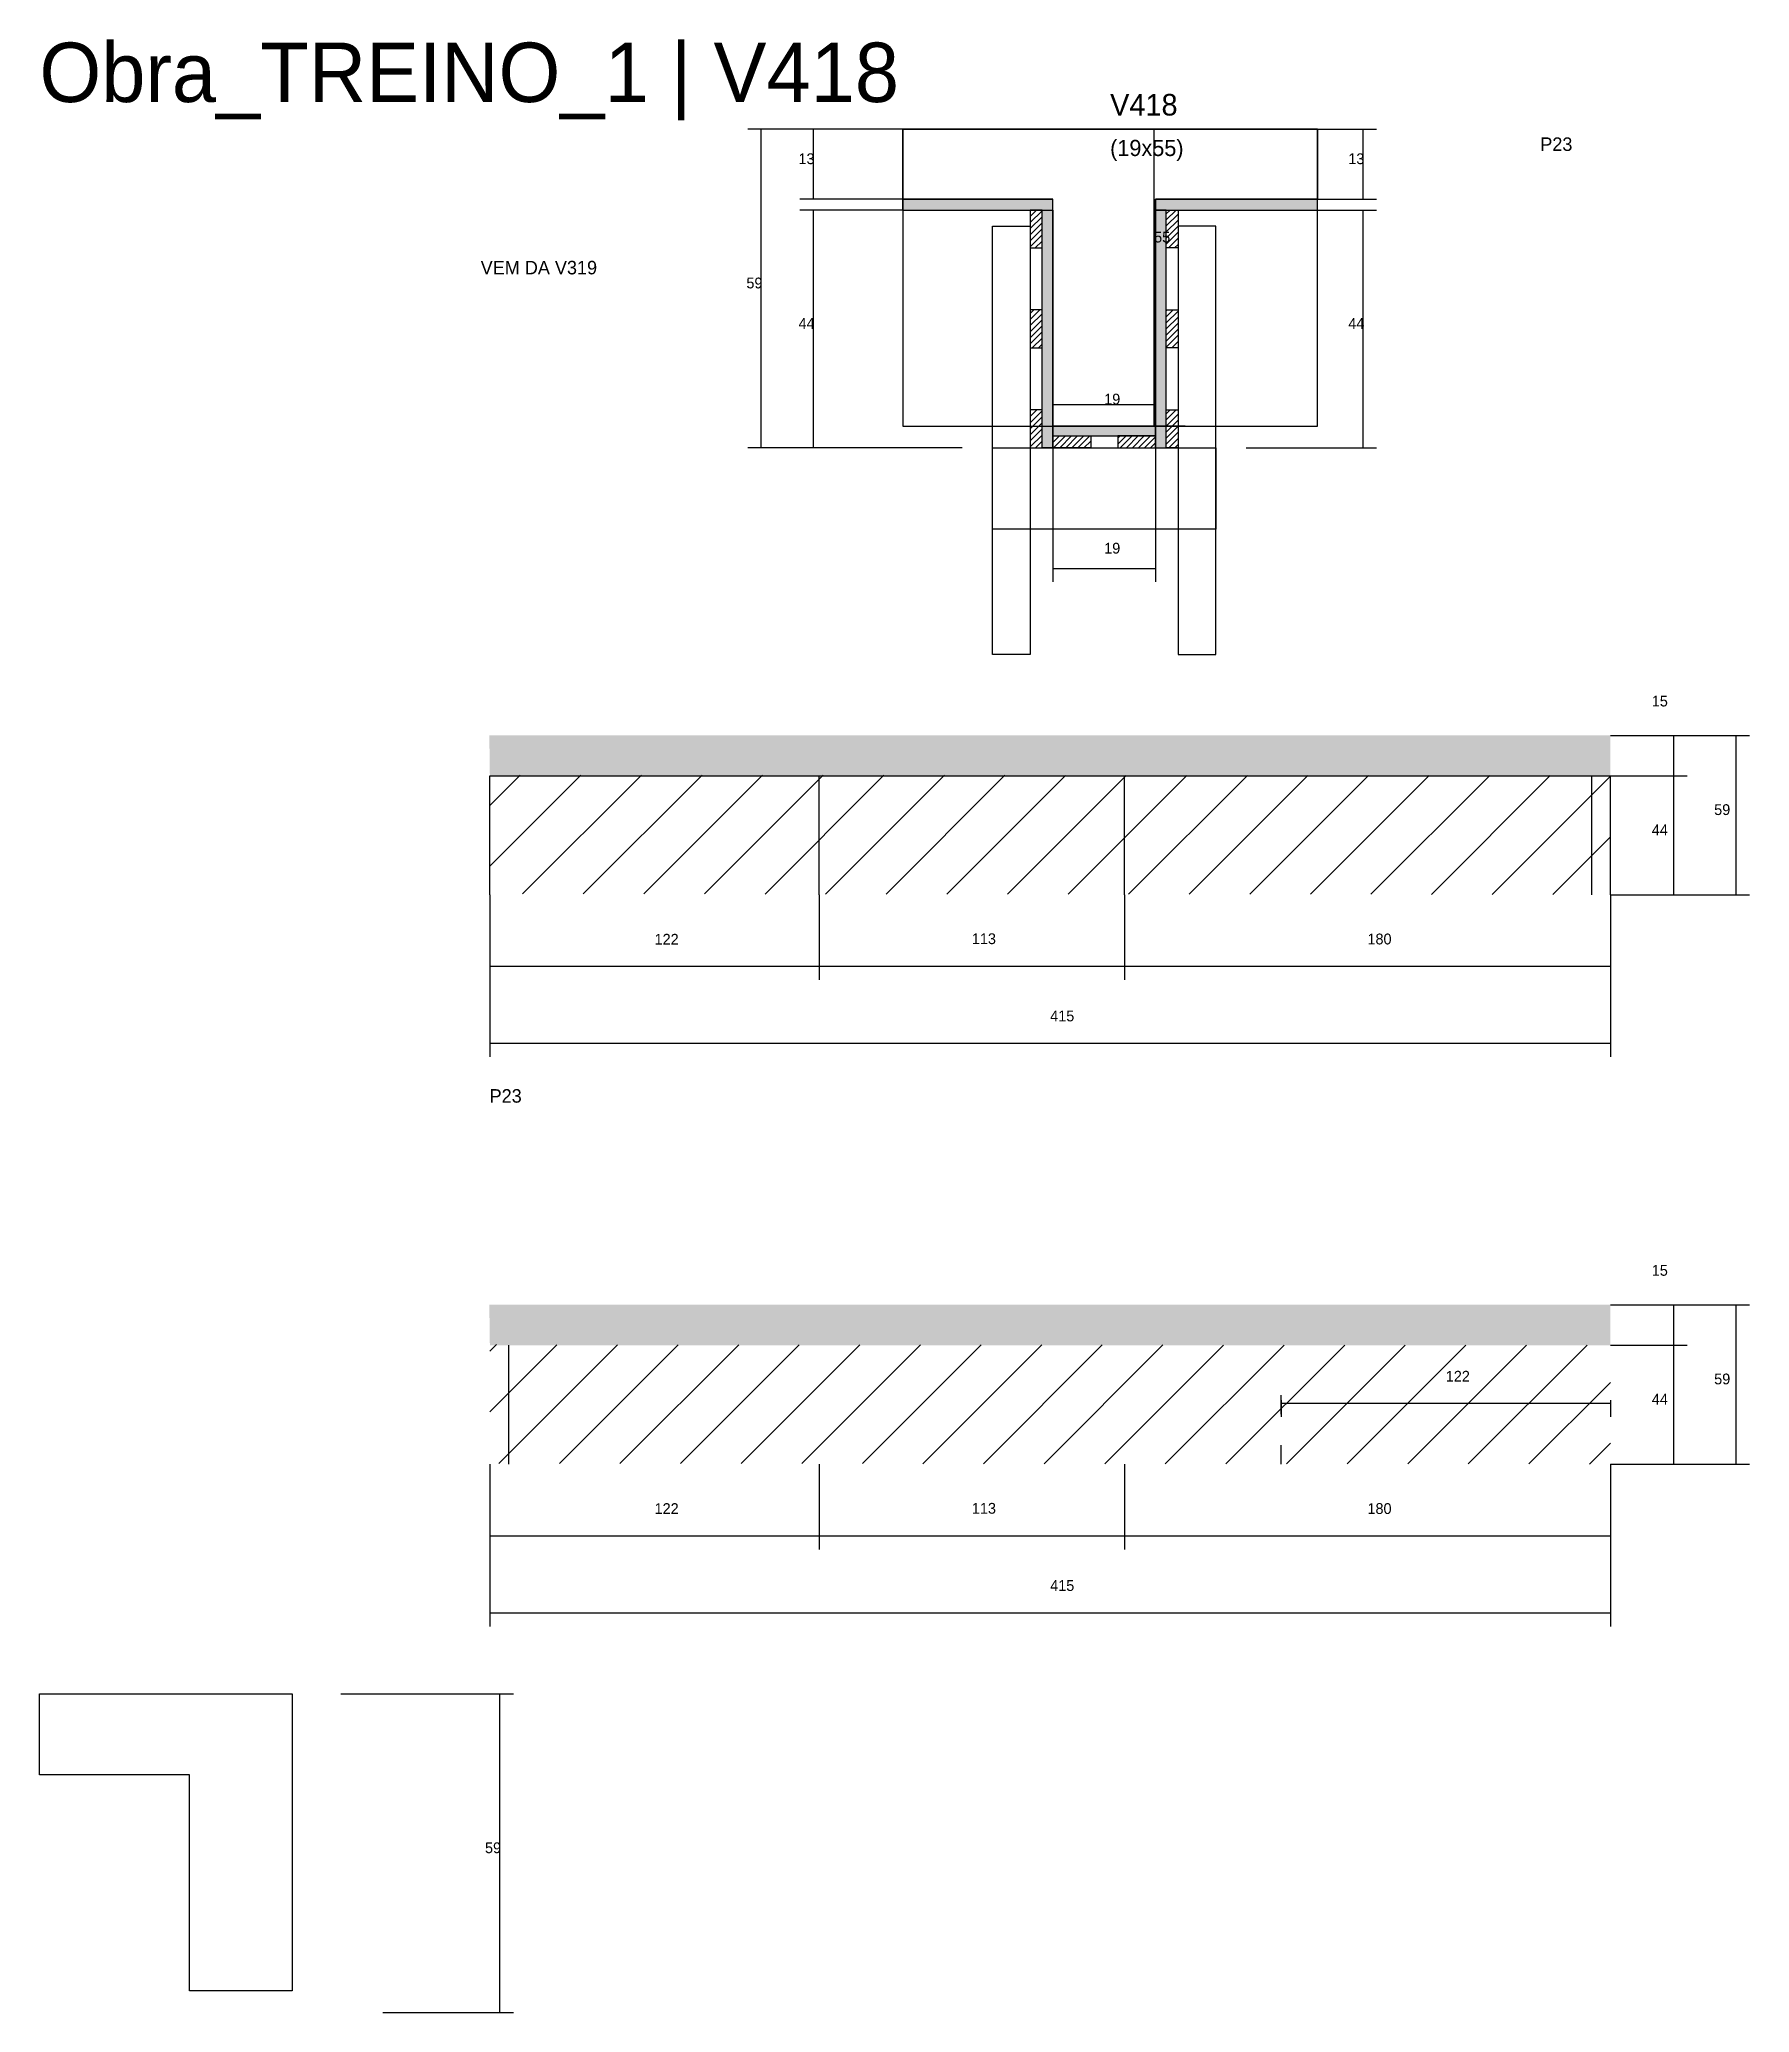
# Model space of a CAD drawing. Header units: metres. Extents: x -41 to 34800, y -36000 to 1848.
# Drawn here: x 20380 to 21013, y -6167 to -5437 of the extents above; entities that cross this region are included whole.
import ezdxf

# ---------------------------------------------------------------- set-up
doc = ezdxf.new("R2010")
doc.units = ezdxf.units.M
for name, color, linetype in [('CONCRETO', 251, 'Continuous'), ('COTA', 4, 'Continuous'), ('Cota Seção (2x)', 4, 'Continuous'), ('Hachura', 253, 'Continuous'), ('LABEL_ID', 3, 'Continuous'), ('Madeira', 126, 'Continuous'), ('NOMENCLATURA', 7, 'Continuous'), ('Painéis', 200, 'Continuous'), ('REAPROVEITAMENTO', 251, 'Continuous'), ('SARR_2.2x7', 40, 'Continuous'), ('SARR_3.5x7', 81, 'Continuous'), ('Texto Seção', 7, 'Continuous')]:
    doc.layers.add(name, color=color, linetype=linetype)

msp = doc.modelspace()

# ---------------------------------------------------------------- texts
at = {"layer": 'COTA'}
for s, p in [('13', (20661.1, -5483)), ('13', (20864.7, -5483)), ('59', (20641.8, -5529)), ('44', (20661.1, -5544)), ('44', (20864.7, -5544)), ('19', (20774.3, -5627.2)), ('15', (20977.1, -5683.8)), ('59', (21000.2, -5724)), ('44', (20977.1, -5731.5)), ('122', (20607.8, -5772)), ('113', (20725.3, -5771.8)), ('180', (20871.8, -5771.9)), ('415', (20754.3, -5800.4)), ('15', (20977.1, -5894.6)), ('122', (20900.8, -5933.8)), ('59', (21000.2, -5934.8)), ('44', (20977.1, -5942.3)), ('122', (20607.8, -5982.8)), ('113', (20725.3, -5982.7)), ('180', (20871.8, -5982.8)), ('415', (20754.3, -6011.3)), ('59', (20545, -6108.4))]:
    msp.add_text(s, height=4, dxfattribs=at).set_placement(p)
at = {"layer": 'Cota Seção (2x)'}
for s, p in [('55', (20792.8, -5512)), ('19', (20774.3, -5572))]:
    msp.add_text(s, height=4, dxfattribs=at).set_placement(p)
at = {"layer": 'LABEL_ID'}
msp.add_text('Obra_TREINO_1 | V418', height=22, dxfattribs=at).set_placement((20380, -5460))
at = {"layer": 'NOMENCLATURA'}
for p in [(20935.8, -5478.1), (20546.7, -5830.5)]:
    msp.add_text('P23', height=5, dxfattribs=at).set_placement(p)
at = {"layer": 'Texto Seção'}
for s, height, p in [('V418', 8, (20776.5, -5465)), ('(19x55)', 6, (20776.5, -5480)), ('VEM DA V319', 5, (20543.4, -5523.8))]:
    msp.add_text(s, height=height, dxfattribs=at).set_placement(p)

# ---------------------------------------------------------------- hatches: boundary and pattern name
at = {"layer": 'COTA'}
h = msp.add_hatch(dxfattribs=at)
h.set_pattern_fill('AR-CONC', scale=0.03)
h.paths.add_polyline_path([(20961.8, -5709.5), (20961.8, -5694.5), (20961.8, -5694.5), (20546.6, -5694.5), (20546.6, -5694.5), (20546.8, -5709.5), (20546.8, -5709.5), (20961.8, -5709.5)])
h = msp.add_hatch(dxfattribs=at)
h.set_pattern_fill('AR-CONC', scale=0.03)
h.paths.add_polyline_path([(20961.8, -5920.3), (20961.8, -5905.3), (20961.8, -5905.3), (20546.6, -5905.3), (20546.6, -5905.3), (20546.8, -5920.3), (20546.8, -5920.3), (20961.8, -5920.3)])
at = {"layer": 'Hachura'}
h = msp.add_hatch(color=8, dxfattribs=at)
h.dxf.hatch_style = 1
h.paths.add_polyline_path([(20755.3, -5500), (20755.3, -5496), (20755.3, -5496), (20699.7, -5496), (20699.7, -5496), (20699.7, -5500), (20699.7, -5500), (20755.3, -5500)])
h = msp.add_hatch(dxfattribs=at)
h.set_pattern_fill('ANSI31', scale=0.5)
h.paths.add_polyline_path([(20746.9, -5514), (20751.3, -5514), (20751.3, -5514), (20751.3, -5500), (20751.3, -5500), (20746.9, -5500), (20746.9, -5500), (20746.9, -5514)])
h = msp.add_hatch(color=8, dxfattribs=at)
h.dxf.hatch_style = 1
h.paths.add_polyline_path([(20751.3, -5500), (20755.3, -5500), (20755.3, -5500), (20755.3, -5588), (20755.3, -5588), (20751.3, -5588), (20751.3, -5588), (20751.3, -5500)])
h = msp.add_hatch(color=8, dxfattribs=at)
h.dxf.hatch_style = 1
h.paths.add_polyline_path([(20853.3, -5500), (20853.3, -5496), (20853.3, -5496), (20793.3, -5496), (20793.3, -5496), (20793.3, -5500), (20793.3, -5500), (20853.3, -5500)])
h = msp.add_hatch(color=8, dxfattribs=at)
h.dxf.hatch_style = 1
h.paths.add_polyline_path([(20797.3, -5498), (20793.3, -5498), (20793.3, -5498), (20793.3, -5588), (20793.3, -5588), (20797.3, -5588), (20797.3, -5588), (20797.3, -5498)])
h = msp.add_hatch(dxfattribs=at)
h.set_pattern_fill('ANSI31', scale=0.5)
h.paths.add_polyline_path([(20801.7, -5514), (20797.3, -5514), (20797.3, -5514), (20797.3, -5500), (20797.3, -5500), (20801.7, -5500), (20801.7, -5500), (20801.7, -5514)])
h = msp.add_hatch(dxfattribs=at)
h.set_pattern_fill('ANSI31', scale=0.5)
h.paths.add_polyline_path([(20746.9, -5551), (20751.3, -5551), (20751.3, -5551), (20751.3, -5537), (20751.3, -5537), (20746.9, -5537), (20746.9, -5537), (20746.9, -5551)])
h = msp.add_hatch(dxfattribs=at)
h.set_pattern_fill('ANSI31', scale=0.5)
h.paths.add_polyline_path([(20801.7, -5551), (20797.3, -5551), (20797.3, -5551), (20797.3, -5537), (20797.3, -5537), (20801.7, -5537), (20801.7, -5537), (20801.7, -5551)])
h = msp.add_hatch(dxfattribs=at)
h.set_pattern_fill('ANSI31', scale=0.5)
h.paths.add_polyline_path([(20746.9, -5588), (20751.3, -5588), (20751.3, -5588), (20751.3, -5574), (20751.3, -5574), (20746.9, -5574), (20746.9, -5574), (20746.9, -5588)])
h = msp.add_hatch(dxfattribs=at)
h.set_pattern_fill('ANSI31', scale=0.5)
h.paths.add_polyline_path([(20801.7, -5588), (20797.3, -5588), (20797.3, -5588), (20797.3, -5574), (20797.3, -5574), (20801.7, -5574), (20801.7, -5574), (20801.7, -5588)])
h = msp.add_hatch(color=8, dxfattribs=at)
h.dxf.hatch_style = 1
h.paths.add_polyline_path([(20793.3, -5583.6), (20793.3, -5580), (20793.3, -5580), (20755.3, -5580), (20755.3, -5580), (20755.3, -5583.6), (20755.3, -5583.6), (20793.3, -5583.6)])
h = msp.add_hatch(dxfattribs=at)
h.set_pattern_fill('ANSI31', scale=0.5)
h.paths.add_polyline_path([(20755.3, -5588), (20755.3, -5583.6), (20755.3, -5583.6), (20769.3, -5583.6), (20769.3, -5583.6), (20769.3, -5588), (20769.3, -5588), (20755.3, -5588)])
h = msp.add_hatch(dxfattribs=at)
h.set_pattern_fill('ANSI31', scale=0.5)
h.paths.add_polyline_path([(20793.3, -5588), (20793.3, -5583.6), (20793.3, -5583.6), (20779.3, -5583.6), (20779.3, -5583.6), (20779.3, -5588), (20779.3, -5588), (20793.3, -5588)])
at = {"layer": 'REAPROVEITAMENTO'}
h = msp.add_hatch(dxfattribs=at)
h.set_pattern_fill('ANSI31', scale=5)
h.paths.add_polyline_path([(20961.8, -5753.4), (20961.8, -5709.4), (20961.8, -5709.4), (20546.8, -5709.2), (20546.8, -5709.2), (20546.8, -5753.2), (20546.8, -5753.2), (20961.8, -5753.4)])
h = msp.add_hatch(dxfattribs=at)
h.set_pattern_fill('ANSI31', scale=5)
h.paths.add_polyline_path([(20961.8, -5964.3), (20961.8, -5920.3), (20961.8, -5920.3), (20546.8, -5920.1), (20546.8, -5920.1), (20546.8, -5964.1), (20546.8, -5964.1), (20961.8, -5964.3)])

# ---------------------------------------------------------------- linework, layer by layer
at = {"layer": 'CONCRETO'}
for points in [[(20699.7, -5496), (20699.7, -5470), (20853.3, -5470), (20853.3, -5496), (20793.3, -5496), (20793.3, -5580), (20755.3, -5580), (20755.3, -5496)], [(20699.7, -5580), (20853.3, -5580), (20853.3, -5470), (20699.7, -5470)], [(20380, -6079.4), (20380, -6049.4), (20473.6, -6049.4), (20473.6, -6079.4), (20473.6, -6079.4), (20473.6, -6159.4), (20435.6, -6159.4), (20435.6, -6079.4)]]:
    msp.add_lwpolyline(points, close=True, dxfattribs=at)
at = {"layer": 'COTA'}
for p, q in [((20699.7, -5470), (20642.3, -5470)), ((20647.3, -5588), (20647.3, -5470)), ((20699.7, -5470), (20661.6, -5470)), ((20666.6, -5496), (20666.6, -5470)), ((20853.3, -5470), (20875.2, -5470)), ((20870.2, -5496), (20870.2, -5470)), ((20699.7, -5496), (20661.6, -5496)), ((20699.7, -5500), (20661.6, -5500)), ((20666.6, -5588), (20666.6, -5500)), ((20853.3, -5496), (20875.2, -5496)), ((20853.3, -5500), (20875.2, -5500)), ((20870.2, -5588), (20870.2, -5500)), ((20721.7, -5588), (20642.3, -5588)), ((20721.7, -5588), (20661.6, -5588)), ((20755.3, -5588), (20755.3, -5637.7)), ((20793.3, -5588), (20793.3, -5637.7)), ((20826.9, -5588), (20875.2, -5588)), ((20755.3, -5632.7), (20793.3, -5632.7)), ((20961.8, -5694.5), (20990.2, -5694.5)), ((20961.8, -5694.5), (21013.3, -5694.5)), ((20985.2, -5709.5), (20985.2, -5694.5)), ((21008.3, -5753.5), (21008.3, -5694.5)), ((20961.8, -5709.5), (20990.2, -5709.5)), ((20961.8, -5709.5), (20990.2, -5709.5)), ((20985.2, -5753.5), (20985.2, -5709.5)), ((20546.8, -5753.5), (20546.8, -5785)), ((20546.8, -5753.5), (20546.8, -5813.5)), ((20668.8, -5753.5), (20668.8, -5785)), ((20668.8, -5753.5), (20668.8, -5785)), ((20781.8, -5753.5), (20781.8, -5785)), ((20781.8, -5753.5), (20781.8, -5785)), ((20961.8, -5753.5), (20961.8, -5785)), ((20961.8, -5753.5), (20961.8, -5813.5)), ((20961.8, -5753.5), (20990.2, -5753.5)), ((20961.8, -5753.5), (21013.3, -5753.5)), ((20546.8, -5780), (20668.8, -5780)), ((20668.8, -5780), (20781.8, -5780)), ((20781.8, -5780), (20961.8, -5780)), ((20546.8, -5808.5), (20961.8, -5808.5)), ((20961.8, -5905.3), (20990.2, -5905.3)), ((20961.8, -5905.3), (21013.3, -5905.3)), ((20985.2, -5920.3), (20985.2, -5905.3)), ((21008.3, -5964.3), (21008.3, -5905.3)), ((20961.8, -5920.3), (20990.2, -5920.3)), ((20961.8, -5920.3), (20990.2, -5920.3)), ((20985.2, -5964.3), (20985.2, -5920.3)), ((20839.8, -5940.6), (20839.8, -5946.8)), ((20839.8, -5941.8), (20961.8, -5941.8)), ((20961.8, -5940.6), (20961.8, -5946.8)), ((20546.8, -5964.3), (20546.8, -5995.9)), ((20546.8, -5964.3), (20546.8, -6024.4)), ((20668.8, -5964.3), (20668.8, -5995.9)), ((20668.8, -5964.3), (20668.8, -5995.9)), ((20781.8, -5964.3), (20781.8, -5995.9)), ((20781.8, -5964.3), (20781.8, -5995.9)), ((20961.8, -5964.3), (20961.8, -5995.9)), ((20961.8, -5964.3), (20961.8, -6024.4)), ((20961.8, -5964.3), (20990.2, -5964.3)), ((20961.8, -5964.3), (21013.3, -5964.3)), ((20546.8, -5990.9), (20668.8, -5990.9)), ((20668.8, -5990.9), (20781.8, -5990.9)), ((20781.8, -5990.9), (20961.8, -5990.9)), ((20546.8, -6019.4), (20961.8, -6019.4)), ((20491.6, -6049.4), (20555.5, -6049.4)), ((20550.5, -6167.4), (20550.5, -6049.4)), ((20507.2, -6167.4), (20555.5, -6167.4))]:
    msp.add_line(p, q, dxfattribs=at)
at = {"layer": 'Cota Seção (2x)'}
for p, q in [((20804.3, -5470), (20787.8, -5470)), ((20792.8, -5580), (20792.8, -5470)), ((20755.3, -5588), (20755.3, -5567)), ((20755.3, -5572), (20793.3, -5572)), ((20793.3, -5588), (20793.3, -5567)), ((20804.3, -5580), (20787.8, -5580))]:
    msp.add_line(p, q, dxfattribs=at)
at = {"layer": 'Madeira'}
for points in [[(20746.9, -5514), (20751.3, -5514), (20751.3, -5500), (20746.9, -5500)], [(20801.7, -5514), (20797.3, -5514), (20797.3, -5500), (20801.7, -5500)], [(20746.9, -5551), (20751.3, -5551), (20751.3, -5537), (20746.9, -5537)], [(20801.7, -5551), (20797.3, -5551), (20797.3, -5537), (20801.7, -5537)], [(20746.9, -5588), (20751.3, -5588), (20751.3, -5574), (20746.9, -5574)], [(20801.7, -5588), (20797.3, -5588), (20797.3, -5574), (20801.7, -5574)], [(20755.3, -5588), (20755.3, -5583.6), (20769.3, -5583.6), (20769.3, -5588)], [(20793.3, -5588), (20793.3, -5583.6), (20779.3, -5583.6), (20779.3, -5588)]]:
    msp.add_lwpolyline(points, close=True, dxfattribs=at)
at = {"layer": 'Painéis'}
for p, q in [((20699.7, -5496), (20755.3, -5496)), ((20699.7, -5500), (20699.7, -5496)), ((20755.3, -5500), (20755.3, -5496)), ((20755.3, -5588), (20755.3, -5500)), ((20793.3, -5496), (20853.3, -5496)), ((20793.3, -5500), (20793.3, -5496)), ((20793.3, -5588), (20793.3, -5500)), ((20853.3, -5500), (20853.3, -5496)), ((20755.3, -5580), (20793.3, -5580)), ((20755.3, -5583.6), (20755.3, -5580)), ((20793.3, -5583.6), (20793.3, -5580)), ((20546.8, -5709.5), (20961.8, -5709.5)), ((20546.8, -5753.5), (20546.8, -5709.5)), ((20668.8, -5753.5), (20668.8, -5709.5)), ((20781.8, -5753.5), (20781.8, -5709.5)), ((20961.8, -5753.5), (20961.8, -5709.5))]:
    msp.add_line(p, q, dxfattribs=at)
for points in [[(20755.3, -5500), (20755.3, -5496), (20699.7, -5496), (20699.7, -5500)], [(20751.3, -5500), (20755.3, -5500), (20755.3, -5588), (20751.3, -5588)], [(20853.3, -5500), (20853.3, -5496), (20793.3, -5496), (20793.3, -5500)], [(20797.3, -5500), (20793.3, -5500), (20793.3, -5588), (20797.3, -5588)], [(20793.3, -5583.6), (20793.3, -5580), (20755.3, -5580), (20755.3, -5583.6)]]:
    msp.add_lwpolyline(points, close=True, dxfattribs=at)
at = {"layer": 'SARR_2.2x7'}
for p, q in [((20954.9, -5753.5), (20954.9, -5709.5)), ((20553.8, -5964.3), (20553.8, -5920.3)), ((20839.8, -5945.8), (20839.8, -5938.8)), ((20839.8, -5964.3), (20839.8, -5957.3))]:
    msp.add_line(p, q, dxfattribs=at)
at = {"layer": 'SARR_3.5x7'}
for points in [[(20732.9, -5506), (20746.9, -5506), (20746.9, -5664.5), (20732.9, -5664.5)], [(20815.7, -5506), (20801.7, -5506), (20801.7, -5664.5), (20815.7, -5664.5)], [(20732.9, -5588), (20815.7, -5588), (20815.7, -5618.1), (20732.9, -5618.1)]]:
    msp.add_lwpolyline(points, close=True, dxfattribs=at)

msp.set_redraw_order([(e.dxf.handle, doc.entitydb.next_handle()) for e in msp.query("TEXT MTEXT ATTDEF DIMENSION ARC_DIMENSION")])  # texts and dimensions are drawn at this point

doc.saveas('drawing.dxf')
